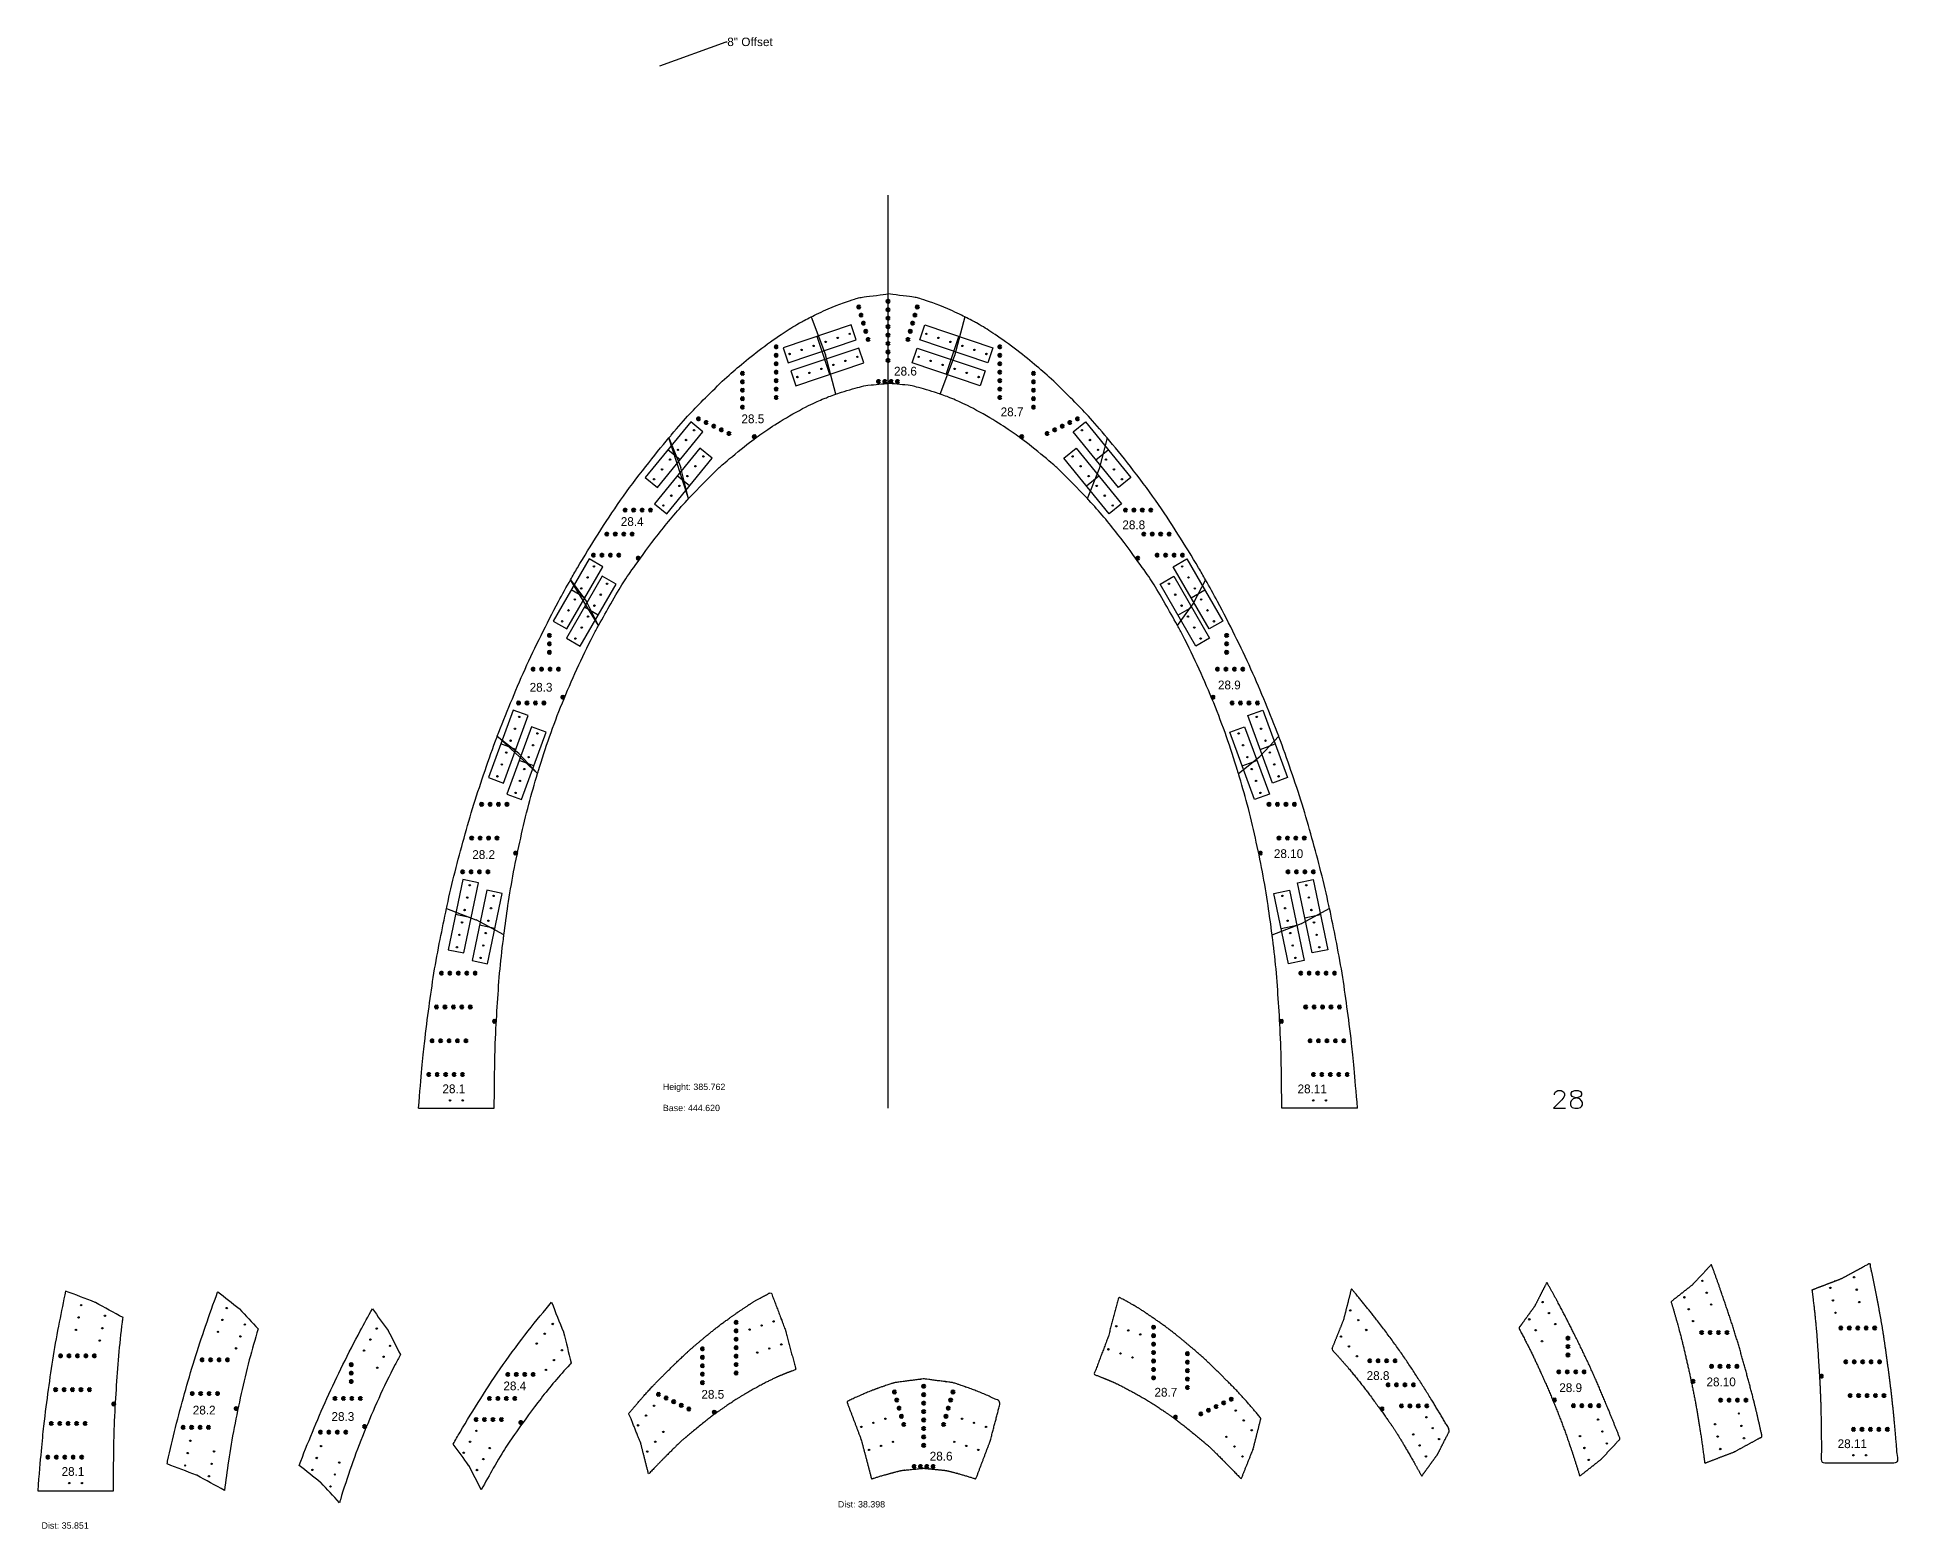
# Model space of a CAD drawing. Header units: inches. Extents: x 73 to 954, y 58 to 764.
import ezdxf
from ezdxf import colors
from ezdxf.entities.mleader import LeaderData, LeaderLine
from ezdxf.math import Vec2, Vec3

# ---------------------------------------------------------------- set-up
doc = ezdxf.new("R2010")
doc.units = ezdxf.units.IN
doc.header["$MEASUREMENT"] = 0
doc.header["$PDMODE"] = 32
doc.header["$PDSIZE"] = 1
doc.layers.add('.Joint Indication', color=4, linetype='Continuous')
for name, color, linetype, lineweight in [('Annotation', 7, 'Continuous', 9), ('Drilling', 3, 'Continuous', 13), ('Engrave', 4, 'Continuous', 50)]:
    doc.layers.add(name, color=color, linetype=linetype, lineweight=lineweight)
doc.styles.get("Standard").update_dxf_attribs({"font": 'Arial.ttf'})
doc.styles.add('Tw Cen MT', font='')
doc.styles.get('Tw Cen MT').set_extended_font_data('Tw Cen MT')

msp = doc.modelspace()

# ---------------------------------------------------------------- texts
at = {"layer": 'Annotation', "color": 7, "char_height": 7, "attachment_point": 7, "line_spacing_factor": 0.481418, "style": 'Tw Cen MT'}
for s, insert in [('{\\H0.59259x;28.6}', (478.87, 603.85)), ('{\\H0.59259x;28.5}', (406.61, 581.28)), ('{\\H0.59259x;28.7}', (529.35, 584.58)), ('{\\H0.59259x;28.4}', (349.47, 532.62)), ('{\\H0.59259x;28.8}', (586.99, 531.07)), ('{\\H0.59259x;28.3}', (306.31, 454.12)), ('{\\H0.59259x;28.9}', (632.24, 455.22)), ('{\\H0.59259x;28.2}', (279.14, 374.88)), ('{\\H0.59259x;28.10}', (658.74, 375.33)), ('{\\H0.59259x;28.1}', (265.02, 263.93)), ('{\\H0.59259x;28.11}', (669.95, 263.9)), ('{\\H0.59259x;28.8}', (702.66, 128.11)), ('{\\H0.59259x;28.4}', (293.89, 123.21)), ('{\\H0.59259x;28.5}', (387.64, 119.22)), ('{\\H0.59259x;28.7}', (602.19, 120.21)), ('{\\H0.59259x;28.9}', (793.88, 122.37)), ('{\\H0.59259x;28.10}', (863.59, 125.11)), ('{\\H0.59259x;28.2}', (146.8, 111.76)), ('{\\H0.59259x;28.3}', (212.48, 108.72)), ('{\\H0.59259x;28.11}', (925.7, 95.82)), ('{\\H0.59259x;28.6}', (495.77, 89.94)), ('{\\H0.59259x;28.1}', (84.67, 82.68))]:
    msp.add_mtext(s, dxfattribs=dict(at, insert=insert))
at = {"layer": 'Annotation', "char_height": 3, "attachment_point": 1}
for s, insert in [('Height: 385.762\\P\\PBase: 444.620', (369.41, 268.51)), ('Dist: 38.398', (452.27, 70.77)), ('Dist: 35.851', (75.18, 60.71))]:
    msp.add_mtext_dynamic_manual_height_columns(s, width=45.2102, gutter_width=1, heights=[0], dxfattribs=dict(at, insert=insert))

# ---------------------------------------------------------------- blocks, each defined once
blk = doc.blocks.new('*U697')
at = {"layer": 'Engrave'}
blk.add_point((0, 0), dxfattribs=at)
blk = doc.blocks.new('*U699')
at = {"layer": 'Engrave', "color": 0, "linetype": 'ByBlock', "lineweight": -2, "transparency": 16777216}
for p in [(0, 0), (4, 0), (8, 0), (12, 0), (16, 0)]:
    blk.add_blockref('*U697', p, dxfattribs=at)
blk = doc.blocks.new('*U700')
at = {"layer": 'Engrave'}
blk.add_point((0, 0), dxfattribs=at)
blk = doc.blocks.new('*U701')
at = {"layer": 'Engrave', "color": 0, "linetype": 'ByBlock', "lineweight": -2, "transparency": 16777216}
for p in [(0, 0), (4, 0), (8, 0), (12, 0), (16, 0)]:
    blk.add_blockref('*U700', p, dxfattribs=at)
blk = doc.blocks.new('*U702')
at = {"layer": 'Engrave'}
blk.add_point((0, 0), dxfattribs=at)
blk = doc.blocks.new('*U703')
at = {"layer": 'Engrave', "color": 0, "linetype": 'ByBlock', "lineweight": -2, "transparency": 16777216}
for p in [(0, 0), (4, 0), (8, 0), (12, 0), (16, 0)]:
    blk.add_blockref('*U702', p, dxfattribs=at)
blk = doc.blocks.new('*U704')
at = {"layer": 'Engrave'}
blk.add_point((0, 0), dxfattribs=at)
blk = doc.blocks.new('*U705')
at = {"layer": 'Engrave', "color": 0, "linetype": 'ByBlock', "lineweight": -2, "transparency": 16777216}
for p in [(0, 0), (4, 0), (8, 0), (12, 0), (16, 0)]:
    blk.add_blockref('*U704', p, dxfattribs=at)
blk = doc.blocks.new('*U706')
at = {"layer": 'Engrave'}
blk.add_point((0, 0), dxfattribs=at)
blk = doc.blocks.new('*U707')
at = {"layer": 'Engrave', "color": 0, "linetype": 'ByBlock', "lineweight": -2, "transparency": 16777216}
for p in [(0, 0), (4, 0), (8, 0), (12, 0)]:
    blk.add_blockref('*U706', p, dxfattribs=at)
blk = doc.blocks.new('*U708')
at = {"layer": 'Engrave'}
blk.add_point((0, 0), dxfattribs=at)
blk = doc.blocks.new('*U709')
at = {"layer": 'Engrave', "color": 0, "linetype": 'ByBlock', "lineweight": -2, "transparency": 16777216}
for p in [(0, 0), (4, 0), (8, 0), (12, 0)]:
    blk.add_blockref('*U708', p, dxfattribs=at)
blk = doc.blocks.new('*U710')
at = {"layer": 'Engrave'}
blk.add_point((0, 0), dxfattribs=at)
blk = doc.blocks.new('*U711')
at = {"layer": 'Engrave', "color": 0, "linetype": 'ByBlock', "lineweight": -2, "transparency": 16777216}
for p in [(0, 0), (4, 0), (8, 0), (12, 0)]:
    blk.add_blockref('*U710', p, dxfattribs=at)
blk = doc.blocks.new('*U712')
at = {"layer": 'Engrave'}
blk.add_point((0, 0), dxfattribs=at)
blk = doc.blocks.new('*U713')
at = {"layer": 'Engrave', "color": 0, "linetype": 'ByBlock', "lineweight": -2, "transparency": 16777216}
for p in [(0, 0), (4, 0), (8, 0), (12, 0)]:
    blk.add_blockref('*U712', p, dxfattribs=at)
blk = doc.blocks.new('*U714')
at = {"layer": 'Engrave'}
blk.add_point((0, 0), dxfattribs=at)
blk = doc.blocks.new('*U715')
at = {"layer": 'Engrave', "color": 0, "linetype": 'ByBlock', "lineweight": -2, "transparency": 16777216}
for p in [(0, 0), (4, 0), (8, 0), (12, 0)]:
    blk.add_blockref('*U714', p, dxfattribs=at)
blk = doc.blocks.new('*U716')
at = {"layer": 'Engrave'}
blk.add_point((0, 0), dxfattribs=at)
blk = doc.blocks.new('*U717')
at = {"layer": 'Engrave', "color": 0, "linetype": 'ByBlock', "lineweight": -2, "transparency": 16777216}
for p in [(0, 0), (4, 0), (8, 0), (12, 0)]:
    blk.add_blockref('*U716', p, dxfattribs=at)
blk = doc.blocks.new('*U718')
at = {"layer": 'Engrave'}
blk.add_point((0, 0), dxfattribs=at)
blk = doc.blocks.new('*U719')
at = {"layer": 'Engrave', "color": 0, "linetype": 'ByBlock', "lineweight": -2, "transparency": 16777216}
for p in [(0, 0), (4, 0), (8, 0), (12, 0)]:
    blk.add_blockref('*U718', p, dxfattribs=at)
blk = doc.blocks.new('*U720')
at = {"layer": 'Engrave'}
blk.add_point((0, 0), dxfattribs=at)
blk = doc.blocks.new('*U721')
at = {"layer": 'Engrave', "color": 0, "linetype": 'ByBlock', "lineweight": -2, "transparency": 16777216}
for p in [(-16, 0), (-12, 0), (-8, 0), (-4, 0), (0, 0)]:
    blk.add_blockref('*U720', p, dxfattribs=at)
blk = doc.blocks.new('*U722')
at = {"layer": 'Engrave'}
blk.add_point((0, 0), dxfattribs=at)
blk = doc.blocks.new('*U723')
at = {"layer": 'Engrave', "color": 0, "linetype": 'ByBlock', "lineweight": -2, "transparency": 16777216}
for p in [(0, 0), (4, 0), (8, 0)]:
    blk.add_blockref('*U722', p, dxfattribs=at)
blk = doc.blocks.new('*U724')
at = {"layer": 'Engrave'}
blk.add_point((0, 0), dxfattribs=at)
blk = doc.blocks.new('*U725')
at = {"layer": 'Engrave', "color": 0, "linetype": 'ByBlock', "lineweight": -2, "transparency": 16777216}
for p in [(0, 0), (4, 0), (8, 0), (12, 0), (16, 0), (20, 0), (24, 0)]:
    blk.add_blockref('*U724', p, dxfattribs=at)
blk = doc.blocks.new('*U726')
at = {"layer": 'Engrave'}
blk.add_point((0, 0), dxfattribs=at)
blk = doc.blocks.new('*U727')
at = {"layer": 'Engrave', "color": 0, "linetype": 'ByBlock', "lineweight": -2, "transparency": 16777216}
for p in [(-16, 0), (-12, 0), (-8, 0), (-4, 0), (0, 0)]:
    blk.add_blockref('*U726', p, dxfattribs=at)
blk = doc.blocks.new('*U728')
at = {"layer": 'Engrave'}
blk.add_point((0, 0), dxfattribs=at)
blk = doc.blocks.new('*U729')
at = {"layer": 'Engrave', "color": 0, "linetype": 'ByBlock', "lineweight": -2, "transparency": 16777216}
for p in [(0, 0), (4, 0), (8, 0), (12, 0)]:
    blk.add_blockref('*U728', p, dxfattribs=at)
blk = doc.blocks.new('*U730')
at = {"layer": 'Engrave'}
blk.add_point((0, 0), dxfattribs=at)
blk = doc.blocks.new('*U731')
at = {"layer": 'Engrave', "color": 0, "linetype": 'ByBlock', "lineweight": -2, "transparency": 16777216}
for p in [(0, 0), (4, 0), (8, 0), (12, 0), (16, 0), (20, 0), (24, 0), (28, 0)]:
    blk.add_blockref('*U730', p, dxfattribs=at)
blk = doc.blocks.new('*U732')
at = {"layer": 'Engrave'}
blk.add_point((0, 0), dxfattribs=at)
blk = doc.blocks.new('*U733')
at = {"layer": 'Engrave', "color": 0, "linetype": 'ByBlock', "lineweight": -2, "transparency": 16777216}
for p in [(0, 0), (4, 0), (8, 0), (12, 0), (16, 0)]:
    blk.add_blockref('*U732', p, dxfattribs=at)
blk = doc.blocks.new('*U734')
at = {"layer": 'Engrave'}
blk.add_point((0, 0), dxfattribs=at)
blk = doc.blocks.new('*U735')
at = {"layer": 'Engrave', "color": 0, "linetype": 'ByBlock', "lineweight": -2, "transparency": 16777216}
for p in [(0, 0), (4, 0), (8, 0), (12, 0), (16, 0)]:
    blk.add_blockref('*U734', p, dxfattribs=at)
blk = doc.blocks.new('*U736')
at = {"layer": 'Engrave'}
blk.add_point((0, 0), dxfattribs=at)
blk = doc.blocks.new('*U737')
at = {"layer": 'Engrave', "color": 0, "linetype": 'ByBlock', "lineweight": -2, "transparency": 16777216}
for p in [(0, 0), (4, 0), (8, 0), (12, 0), (16, 0)]:
    blk.add_blockref('*U736', p, dxfattribs=at)
blk = doc.blocks.new('*U738')
at = {"layer": 'Engrave'}
blk.add_point((0, 0), dxfattribs=at)
blk = doc.blocks.new('*U739')
at = {"layer": 'Engrave', "color": 0, "linetype": 'ByBlock', "lineweight": -2, "transparency": 16777216}
for p in [(0, 0), (4, 0), (8, 0), (12, 0), (16, 0)]:
    blk.add_blockref('*U738', p, dxfattribs=at)
blk = doc.blocks.new('*U740')
at = {"layer": 'Engrave'}
blk.add_point((0, 0), dxfattribs=at)
blk = doc.blocks.new('*U741')
at = {"layer": 'Engrave', "color": 0, "linetype": 'ByBlock', "lineweight": -2, "transparency": 16777216}
for p in [(0, 0), (4, 0), (8, 0), (12, 0), (16, 0)]:
    blk.add_blockref('*U740', p, dxfattribs=at)
blk = doc.blocks.new('*U742')
at = {"layer": 'Engrave'}
blk.add_point((0, 0), dxfattribs=at)
blk = doc.blocks.new('*U743')
at = {"layer": 'Engrave', "color": 0, "linetype": 'ByBlock', "lineweight": -2, "transparency": 16777216}
for p in [(0, 0), (4, 0), (8, 0), (12, 0)]:
    blk.add_blockref('*U742', p, dxfattribs=at)
blk = doc.blocks.new('*U744')
at = {"layer": 'Engrave'}
blk.add_point((0, 0), dxfattribs=at)
blk = doc.blocks.new('*U745')
at = {"layer": 'Engrave', "color": 0, "linetype": 'ByBlock', "lineweight": -2, "transparency": 16777216}
for p in [(0, 0), (4, 0), (8, 0), (12, 0)]:
    blk.add_blockref('*U744', p, dxfattribs=at)
blk = doc.blocks.new('*U746')
at = {"layer": 'Engrave'}
blk.add_point((0, 0), dxfattribs=at)
blk = doc.blocks.new('*U747')
at = {"layer": 'Engrave', "color": 0, "linetype": 'ByBlock', "lineweight": -2, "transparency": 16777216}
for p in [(0, 0), (4, 0), (8, 0), (12, 0)]:
    blk.add_blockref('*U746', p, dxfattribs=at)
blk = doc.blocks.new('*U748')
at = {"layer": 'Engrave'}
blk.add_point((0, 0), dxfattribs=at)
blk = doc.blocks.new('*U749')
at = {"layer": 'Engrave', "color": 0, "linetype": 'ByBlock', "lineweight": -2, "transparency": 16777216}
for p in [(0, 0), (4, 0), (8, 0), (12, 0)]:
    blk.add_blockref('*U748', p, dxfattribs=at)
blk = doc.blocks.new('*U750')
at = {"layer": 'Engrave'}
blk.add_point((0, 0), dxfattribs=at)
blk = doc.blocks.new('*U751')
at = {"layer": 'Engrave', "color": 0, "linetype": 'ByBlock', "lineweight": -2, "transparency": 16777216}
for p in [(0, 0), (4, 0), (8, 0), (12, 0)]:
    blk.add_blockref('*U750', p, dxfattribs=at)
blk = doc.blocks.new('*U752')
at = {"layer": 'Engrave'}
blk.add_point((0, 0), dxfattribs=at)
blk = doc.blocks.new('*U753')
at = {"layer": 'Engrave', "color": 0, "linetype": 'ByBlock', "lineweight": -2, "transparency": 16777216}
for p in [(0, 0), (4, 0), (8, 0), (12, 0)]:
    blk.add_blockref('*U752', p, dxfattribs=at)
blk = doc.blocks.new('*U754')
at = {"layer": 'Engrave'}
blk.add_point((0, 0), dxfattribs=at)
blk = doc.blocks.new('*U755')
at = {"layer": 'Engrave', "color": 0, "linetype": 'ByBlock', "lineweight": -2, "transparency": 16777216}
for p in [(0, 0), (4, 0), (8, 0), (12, 0)]:
    blk.add_blockref('*U754', p, dxfattribs=at)
blk = doc.blocks.new('*U756')
at = {"layer": 'Engrave'}
blk.add_point((0, 0), dxfattribs=at)
blk = doc.blocks.new('*U757')
at = {"layer": 'Engrave', "color": 0, "linetype": 'ByBlock', "lineweight": -2, "transparency": 16777216}
for p in [(-16, 0), (-12, 0), (-8, 0), (-4, 0), (0, 0)]:
    blk.add_blockref('*U756', p, dxfattribs=at)
blk = doc.blocks.new('*U758')
at = {"layer": 'Engrave'}
blk.add_point((0, 0), dxfattribs=at)
blk = doc.blocks.new('*U759')
at = {"layer": 'Engrave', "color": 0, "linetype": 'ByBlock', "lineweight": -2, "transparency": 16777216}
for p in [(0, 0), (4, 0), (8, 0)]:
    blk.add_blockref('*U758', p, dxfattribs=at)
blk = doc.blocks.new('*U760')
at = {"layer": 'Engrave'}
blk.add_point((0, 0), dxfattribs=at)
blk = doc.blocks.new('*U761')
at = {"layer": 'Engrave', "color": 0, "linetype": 'ByBlock', "lineweight": -2, "transparency": 16777216}
for p in [(0, 0), (4, 0), (8, 0), (12, 0), (16, 0), (20, 0), (24, 0)]:
    blk.add_blockref('*U760', p, dxfattribs=at)
blk = doc.blocks.new('*U762')
at = {"layer": 'Engrave'}
blk.add_point((0, 0), dxfattribs=at)
blk = doc.blocks.new('*U763')
at = {"layer": 'Engrave', "color": 0, "linetype": 'ByBlock', "lineweight": -2, "transparency": 16777216}
for p in [(-16, 0), (-12, 0), (-8, 0), (-4, 0), (0, 0)]:
    blk.add_blockref('*U762', p, dxfattribs=at)
blk = doc.blocks.new('*U764')
at = {"layer": 'Engrave'}
blk.add_point((0, 0), dxfattribs=at)
blk = doc.blocks.new('*U765')
at = {"layer": 'Engrave', "color": 0, "linetype": 'ByBlock', "lineweight": -2, "transparency": 16777216}
for p in [(0, 0), (4, 0), (8, 0), (12, 0)]:
    blk.add_blockref('*U764', p, dxfattribs=at)
blk = doc.blocks.new('*U766')
at = {"layer": 'Engrave'}
blk.add_point((0, 0), dxfattribs=at)
blk = doc.blocks.new('*U767')
at = {"layer": 'Engrave', "color": 0, "linetype": 'ByBlock', "lineweight": -2, "transparency": 16777216}
for p in [(0, 0), (4, 0), (8, 0), (12, 0), (16, 0)]:
    blk.add_blockref('*U766', p, dxfattribs=at)
blk = doc.blocks.new('*U768')
at = {"layer": 'Engrave'}
blk.add_point((0, 0), dxfattribs=at)
blk = doc.blocks.new('*U769')
at = {"layer": 'Engrave', "color": 0, "linetype": 'ByBlock', "lineweight": -2, "transparency": 16777216}
for p in [(0, 0), (4, 0), (8, 0), (12, 0), (16, 0)]:
    blk.add_blockref('*U768', p, dxfattribs=at)
blk = doc.blocks.new('*U770')
at = {"layer": 'Engrave'}
blk.add_point((0, 0), dxfattribs=at)
blk = doc.blocks.new('*U771')
at = {"layer": 'Engrave', "color": 0, "linetype": 'ByBlock', "lineweight": -2, "transparency": 16777216}
for p in [(0, 0), (4, 0), (8, 0), (12, 0), (16, 0)]:
    blk.add_blockref('*U770', p, dxfattribs=at)
blk = doc.blocks.new('*U772')
at = {"layer": 'Engrave'}
blk.add_point((0, 0), dxfattribs=at)
blk = doc.blocks.new('*U773')
at = {"layer": 'Engrave', "color": 0, "linetype": 'ByBlock', "lineweight": -2, "transparency": 16777216}
for p in [(0, 0), (4, 0), (8, 0), (12, 0), (16, 0)]:
    blk.add_blockref('*U772', p, dxfattribs=at)
blk = doc.blocks.new('*U774')
at = {"layer": 'Engrave'}
blk.add_point((0, 0), dxfattribs=at)
blk = doc.blocks.new('*U775')
at = {"layer": 'Engrave', "color": 0, "linetype": 'ByBlock', "lineweight": -2, "transparency": 16777216}
for p in [(0, 0), (4, 0), (8, 0), (12, 0), (16, 0)]:
    blk.add_blockref('*U774', p, dxfattribs=at)
blk = doc.blocks.new('*U776')
at = {"layer": 'Engrave'}
blk.add_point((0, 0), dxfattribs=at)
blk = doc.blocks.new('*U777')
at = {"layer": 'Engrave', "color": 0, "linetype": 'ByBlock', "lineweight": -2, "transparency": 16777216}
for p in [(0, 0), (4, 0), (8, 0), (12, 0)]:
    blk.add_blockref('*U776', p, dxfattribs=at)
blk = doc.blocks.new('*U778')
at = {"layer": 'Engrave'}
blk.add_point((0, 0), dxfattribs=at)
blk = doc.blocks.new('*U779')
at = {"layer": 'Engrave', "color": 0, "linetype": 'ByBlock', "lineweight": -2, "transparency": 16777216}
for p in [(0, 0), (4, 0), (8, 0), (12, 0)]:
    blk.add_blockref('*U778', p, dxfattribs=at)
blk = doc.blocks.new('*U780')
at = {"layer": 'Engrave'}
blk.add_point((0, 0), dxfattribs=at)
blk = doc.blocks.new('*U781')
at = {"layer": 'Engrave', "color": 0, "linetype": 'ByBlock', "lineweight": -2, "transparency": 16777216}
for p in [(0, 0), (4, 0), (8, 0), (12, 0)]:
    blk.add_blockref('*U780', p, dxfattribs=at)
blk = doc.blocks.new('*U782')
at = {"layer": 'Engrave'}
blk.add_point((0, 0), dxfattribs=at)
blk = doc.blocks.new('*U783')
at = {"layer": 'Engrave', "color": 0, "linetype": 'ByBlock', "lineweight": -2, "transparency": 16777216}
for p in [(0, 0), (4, 0), (8, 0), (12, 0)]:
    blk.add_blockref('*U782', p, dxfattribs=at)
blk = doc.blocks.new('*U784')
at = {"layer": 'Engrave'}
blk.add_point((0, 0), dxfattribs=at)
blk = doc.blocks.new('*U785')
at = {"layer": 'Engrave', "color": 0, "linetype": 'ByBlock', "lineweight": -2, "transparency": 16777216}
for p in [(0, 0), (4, 0), (8, 0), (12, 0)]:
    blk.add_blockref('*U784', p, dxfattribs=at)
blk = doc.blocks.new('*U786')
at = {"layer": 'Engrave'}
blk.add_point((0, 0), dxfattribs=at)
blk = doc.blocks.new('*U787')
at = {"layer": 'Engrave', "color": 0, "linetype": 'ByBlock', "lineweight": -2, "transparency": 16777216}
for p in [(0, 0), (4, 0), (8, 0)]:
    blk.add_blockref('*U786', p, dxfattribs=at)
blk = doc.blocks.new('*U788')
at = {"layer": 'Engrave'}
blk.add_point((0, 0), dxfattribs=at)
blk = doc.blocks.new('*U789')
at = {"layer": 'Engrave', "color": 0, "linetype": 'ByBlock', "lineweight": -2, "transparency": 16777216}
for p in [(0, 0), (4, 0), (8, 0), (12, 0)]:
    blk.add_blockref('*U788', p, dxfattribs=at)
blk = doc.blocks.new('*U790')
at = {"layer": 'Engrave'}
blk.add_point((0, 0), dxfattribs=at)
blk = doc.blocks.new('*U791')
at = {"layer": 'Engrave', "color": 0, "linetype": 'ByBlock', "lineweight": -2, "transparency": 16777216}
for p in [(0, 0), (4, 0), (8, 0), (12, 0)]:
    blk.add_blockref('*U790', p, dxfattribs=at)
blk = doc.blocks.new('*U792')
at = {"layer": 'Engrave'}
blk.add_point((0, 0), dxfattribs=at)
blk = doc.blocks.new('*U793')
at = {"layer": 'Engrave', "color": 0, "linetype": 'ByBlock', "lineweight": -2, "transparency": 16777216}
for p in [(0, 0), (4, 0), (8, 0), (12, 0)]:
    blk.add_blockref('*U792', p, dxfattribs=at)
blk = doc.blocks.new('*U794')
at = {"layer": 'Engrave'}
blk.add_point((0, 0), dxfattribs=at)
blk = doc.blocks.new('*U795')
at = {"layer": 'Engrave', "color": 0, "linetype": 'ByBlock', "lineweight": -2, "transparency": 16777216}
for p in [(-16, 0), (-12, 0), (-8, 0), (-4, 0), (0, 0)]:
    blk.add_blockref('*U794', p, dxfattribs=at)
blk = doc.blocks.new('*U796')
at = {"layer": 'Engrave'}
blk.add_point((0, 0), dxfattribs=at)
blk = doc.blocks.new('*U797')
at = {"layer": 'Engrave', "color": 0, "linetype": 'ByBlock', "lineweight": -2, "transparency": 16777216}
for p in [(0, 0), (4, 0), (8, 0), (12, 0), (16, 0), (20, 0), (24, 0)]:
    blk.add_blockref('*U796', p, dxfattribs=at)
blk = doc.blocks.new('*U798')
at = {"layer": 'Engrave'}
blk.add_point((0, 0), dxfattribs=at)
blk = doc.blocks.new('*U799')
at = {"layer": 'Engrave', "color": 0, "linetype": 'ByBlock', "lineweight": -2, "transparency": 16777216}
for p in [(0, 0), (4, 0), (8, 0), (12, 0), (16, 0)]:
    blk.add_blockref('*U798', p, dxfattribs=at)
blk = doc.blocks.new('*U800')
at = {"layer": 'Engrave'}
blk.add_point((0, 0), dxfattribs=at)
blk = doc.blocks.new('*U801')
at = {"layer": 'Engrave', "color": 0, "linetype": 'ByBlock', "lineweight": -2, "transparency": 16777216}
for p in [(-16, 0), (-12, 0), (-8, 0), (-4, 0), (0, 0)]:
    blk.add_blockref('*U800', p, dxfattribs=at)
blk = doc.blocks.new('*U802')
at = {"layer": 'Engrave'}
blk.add_point((0, 0), dxfattribs=at)
blk = doc.blocks.new('*U803')
at = {"layer": 'Engrave', "color": 0, "linetype": 'ByBlock', "lineweight": -2, "transparency": 16777216}
for p in [(0, 0), (4, 0), (8, 0), (12, 0), (16, 0), (20, 0), (24, 0), (28, 0)]:
    blk.add_blockref('*U802', p, dxfattribs=at)
blk = doc.blocks.new('*U804')
at = {"layer": 'Engrave'}
blk.add_point((0, 0), dxfattribs=at)
blk = doc.blocks.new('*U805')
at = {"layer": 'Engrave', "color": 0, "linetype": 'ByBlock', "lineweight": -2, "transparency": 16777216}
for p in [(-16, 0), (-12, 0), (-8, 0), (-4, 0), (0, 0)]:
    blk.add_blockref('*U804', p, dxfattribs=at)
blk = doc.blocks.new('*U806')
at = {"layer": 'Engrave'}
blk.add_point((0, 0), dxfattribs=at)
blk = doc.blocks.new('*U807')
at = {"layer": 'Engrave', "color": 0, "linetype": 'ByBlock', "lineweight": -2, "transparency": 16777216}
for p in [(-16, 0), (-12, 0), (-8, 0), (-4, 0), (0, 0)]:
    blk.add_blockref('*U806', p, dxfattribs=at)
blk = doc.blocks.new('*U808')
at = {"layer": 'Engrave'}
blk.add_point((0, 0), dxfattribs=at)
blk = doc.blocks.new('*U809')
at = {"layer": 'Engrave', "color": 0, "linetype": 'ByBlock', "lineweight": -2, "transparency": 16777216}
for p in [(0, 0), (4, 0), (8, 0), (12, 0), (16, 0), (20, 0), (24, 0)]:
    blk.add_blockref('*U808', p, dxfattribs=at)
blk = doc.blocks.new('*U810')
at = {"layer": 'Engrave'}
blk.add_point((0, 0), dxfattribs=at)
blk = doc.blocks.new('*U811')
at = {"layer": 'Engrave', "color": 0, "linetype": 'ByBlock', "lineweight": -2, "transparency": 16777216}
for p in [(0, 0), (4, 0), (8, 0), (12, 0), (16, 0)]:
    blk.add_blockref('*U810', p, dxfattribs=at)
blk = doc.blocks.new('*U812')
at = {"layer": 'Engrave'}
blk.add_point((0, 0), dxfattribs=at)
blk = doc.blocks.new('*U813')
at = {"layer": 'Engrave', "color": 0, "linetype": 'ByBlock', "lineweight": -2, "transparency": 16777216}
for p in [(0, 0), (4, 0), (8, 0), (12, 0)]:
    blk.add_blockref('*U812', p, dxfattribs=at)
blk = doc.blocks.new('*U814')
at = {"layer": 'Engrave'}
blk.add_point((0, 0), dxfattribs=at)
blk = doc.blocks.new('*U815')
at = {"layer": 'Engrave', "color": 0, "linetype": 'ByBlock', "lineweight": -2, "transparency": 16777216}
for p in [(0, 0), (4, 0), (8, 0), (12, 0)]:
    blk.add_blockref('*U814', p, dxfattribs=at)
blk = doc.blocks.new('*U816')
at = {"layer": 'Engrave'}
blk.add_point((0, 0), dxfattribs=at)
blk = doc.blocks.new('*U817')
at = {"layer": 'Engrave', "color": 0, "linetype": 'ByBlock', "lineweight": -2, "transparency": 16777216}
for p in [(0, 0), (4, 0), (8, 0), (12, 0)]:
    blk.add_blockref('*U816', p, dxfattribs=at)
blk = doc.blocks.new('*U818')
at = {"layer": 'Engrave'}
blk.add_point((0, 0), dxfattribs=at)
blk = doc.blocks.new('*U819')
at = {"layer": 'Engrave', "color": 0, "linetype": 'ByBlock', "lineweight": -2, "transparency": 16777216}
for p in [(0, 0), (4, 0), (8, 0), (12, 0)]:
    blk.add_blockref('*U818', p, dxfattribs=at)
blk = doc.blocks.new('*U820')
at = {"layer": 'Engrave'}
blk.add_point((0, 0), dxfattribs=at)
blk = doc.blocks.new('*U821')
at = {"layer": 'Engrave', "color": 0, "linetype": 'ByBlock', "lineweight": -2, "transparency": 16777216}
for p in [(0, 0), (4, 0), (8, 0), (12, 0)]:
    blk.add_blockref('*U820', p, dxfattribs=at)
blk = doc.blocks.new('*U822')
at = {"layer": 'Engrave'}
blk.add_point((0, 0), dxfattribs=at)
blk = doc.blocks.new('*U823')
at = {"layer": 'Engrave', "color": 0, "linetype": 'ByBlock', "lineweight": -2, "transparency": 16777216}
for p in [(0, 0), (4, 0), (8, 0)]:
    blk.add_blockref('*U822', p, dxfattribs=at)
blk = doc.blocks.new('*U824')
at = {"layer": 'Engrave'}
blk.add_point((0, 0), dxfattribs=at)
blk = doc.blocks.new('*U825')
at = {"layer": 'Engrave', "color": 0, "linetype": 'ByBlock', "lineweight": -2, "transparency": 16777216}
for p in [(0, 0), (4, 0), (8, 0), (12, 0)]:
    blk.add_blockref('*U824', p, dxfattribs=at)
blk = doc.blocks.new('*U826')
at = {"layer": 'Engrave'}
blk.add_point((0, 0), dxfattribs=at)
blk = doc.blocks.new('*U827')
at = {"layer": 'Engrave', "color": 0, "linetype": 'ByBlock', "lineweight": -2, "transparency": 16777216}
for p in [(0, 0), (4, 0), (8, 0), (12, 0)]:
    blk.add_blockref('*U826', p, dxfattribs=at)
blk = doc.blocks.new('*U828')
at = {"layer": 'Engrave'}
blk.add_point((0, 0), dxfattribs=at)
blk = doc.blocks.new('*U829')
at = {"layer": 'Engrave', "color": 0, "linetype": 'ByBlock', "lineweight": -2, "transparency": 16777216}
for p in [(0, 0), (4, 0), (8, 0), (12, 0)]:
    blk.add_blockref('*U828', p, dxfattribs=at)
blk = doc.blocks.new('*U830')
at = {"layer": 'Engrave'}
blk.add_point((0, 0), dxfattribs=at)
blk = doc.blocks.new('*U831')
at = {"layer": 'Engrave', "color": 0, "linetype": 'ByBlock', "lineweight": -2, "transparency": 16777216}
for p in [(0, 0), (4, 0), (8, 0), (12, 0), (16, 0)]:
    blk.add_blockref('*U830', p, dxfattribs=at)
blk = doc.blocks.new('*U832')
at = {"layer": 'Engrave'}
blk.add_point((0, 0), dxfattribs=at)
blk = doc.blocks.new('*U833')
at = {"layer": 'Engrave', "color": 0, "linetype": 'ByBlock', "lineweight": -2, "transparency": 16777216}
for p in [(0, 0), (4, 0), (8, 0), (12, 0), (16, 0)]:
    blk.add_blockref('*U832', p, dxfattribs=at)
blk = doc.blocks.new('*U834')
at = {"layer": 'Engrave'}
blk.add_point((0, 0), dxfattribs=at)
blk = doc.blocks.new('*U835')
at = {"layer": 'Engrave', "color": 0, "linetype": 'ByBlock', "lineweight": -2, "transparency": 16777216}
for p in [(0, 0), (4, 0), (8, 0), (12, 0), (16, 0)]:
    blk.add_blockref('*U834', p, dxfattribs=at)
blk = doc.blocks.new('*U836')
at = {"layer": 'Engrave'}
blk.add_point((0, 0), dxfattribs=at)
blk = doc.blocks.new('*U837')
at = {"layer": 'Engrave', "color": 0, "linetype": 'ByBlock', "lineweight": -2, "transparency": 16777216}
for p in [(0, 0), (4, 0), (8, 0), (12, 0), (16, 0)]:
    blk.add_blockref('*U836', p, dxfattribs=at)

# ---------------------------------------------------------------- linework, layer by layer
at = {"layer": '.Joint Indication'}
for p, q in [((444.84, 615.34), (442.45, 622.45)), ((507.19, 615.34), (509.58, 622.45)), ((446.11, 611.55), (444.84, 615.34)), ((448.5, 604.44), (446.11, 611.55)), ((503.53, 604.44), (505.92, 611.55)), ((505.92, 611.55), (507.19, 615.34)), ((377.63, 564.04), (371.82, 568.78)), ((574.4, 564.04), (580.21, 568.78)), ((382.01, 551.61), (376.2, 556.35)), ((570.02, 551.61), (575.83, 556.35)), ((332.47, 498.62), (325.97, 502.37)), ((619.56, 498.62), (626.06, 502.37)), ((338.72, 490.45), (332.22, 494.2)), ((613.31, 490.45), (619.81, 494.2)), ((299.76, 426.86), (292.72, 429.44)), ((652.27, 426.86), (659.31, 429.44)), ((308.33, 419.05), (301.29, 421.63)), ((643.7, 419.05), (650.74, 421.63)), ((278.58, 347.06), (271.24, 348.59)), ((673.45, 347.06), (680.79, 348.59)), ((289.84, 341.98), (282.5, 343.51)), ((662.19, 341.98), (669.53, 343.51))]:
    msp.add_line(p, q, dxfattribs=at)
for points in [[(460.95, 620.76), (458.57, 627.87), (426.34, 617.04), (428.72, 609.93)], [(491.08, 620.76), (493.47, 627.87), (525.7, 617.04), (523.31, 609.93)], [(464.62, 609.86), (462.23, 616.96), (430, 606.14), (432.39, 599.03)], [(487.42, 609.86), (489.8, 616.96), (522.03, 606.14), (519.64, 599.03)], [(388.38, 577.21), (382.57, 581.95), (361.07, 555.61), (366.88, 550.87)], [(563.65, 577.21), (569.46, 581.95), (590.96, 555.61), (585.15, 550.87)], [(392.76, 564.78), (386.95, 569.52), (365.45, 543.18), (371.26, 538.44)], [(559.27, 564.78), (565.08, 569.52), (586.58, 543.18), (580.77, 538.44)], [(340.97, 513.34), (334.47, 517.09), (317.47, 487.65), (323.97, 483.9)], [(611.06, 513.34), (617.56, 517.09), (634.56, 487.65), (628.06, 483.9)], [(347.22, 505.17), (340.72, 508.92), (323.72, 479.48), (330.22, 475.73)], [(604.81, 505.17), (611.31, 508.92), (628.31, 479.48), (621.81, 475.73)], [(305.61, 442.82), (298.56, 445.4), (286.87, 413.48), (293.91, 410.9)], [(646.42, 442.82), (653.47, 445.4), (665.16, 413.48), (658.12, 410.9)], [(314.18, 435.01), (307.14, 437.59), (295.44, 405.66), (302.49, 403.09)], [(637.85, 435.01), (644.9, 437.59), (656.59, 405.66), (649.55, 403.09)], [(282.05, 363.7), (274.71, 365.23), (267.77, 331.95), (275.11, 330.42)], [(669.98, 363.7), (677.32, 365.23), (684.26, 331.95), (676.92, 330.42)], [(293.31, 358.62), (285.97, 360.15), (279.02, 326.87), (286.37, 325.34)], [(658.72, 358.62), (666.06, 360.15), (673.01, 326.87), (665.67, 325.34)]]:
    msp.add_lwpolyline(points, close=True, dxfattribs=at)
for p, q in [((476.02, 256.83), (476.02, 689.37)), ((439.62, 631.73), (446.42, 613.8)), ((512.41, 631.73), (507.52, 613.19)), ((451.33, 595.16), (446.45, 613.7)), ((500.7, 595.16), (507.49, 613.09)), ((372.26, 574.38), (377.86, 560.37)), ((381.6, 545.63), (372.26, 574.38)), ((579.77, 574.38), (576.07, 559.76)), ((377.9, 560.25), (377.86, 560.37)), ((381.6, 545.63), (377.9, 560.25)), ((570.43, 545.63), (576.03, 559.63)), ((325.69, 507.22), (333.14, 496.97)), ((338.97, 485.55), (325.69, 507.22)), ((626.34, 507.22), (620.59, 495.93)), ((333.22, 496.84), (333.14, 496.97)), ((338.97, 485.55), (333.22, 496.84)), ((613.06, 485.55), (620.51, 495.8)), ((290.99, 433.1), (301.16, 425.06)), ((310.09, 415.44), (290.99, 433.1)), ((661.04, 433.1), (652.22, 423.59)), ((301.27, 424.95), (301.16, 425.06)), ((310.09, 415.44), (301.27, 424.95)), ((641.94, 415.44), (652.11, 423.49)), ((266.95, 351.5), (280.9, 346.17)), ((280.9, 346.17), (281.02, 346.12)), ((294.13, 338.97), (281.02, 346.12)), ((657.9, 338.97), (671.85, 344.3)), ((685.08, 351.5), (671.97, 344.36)), ((253.71, 256.83), (289.56, 256.83)), ((698.33, 256.83), (662.47, 256.83))]:
    msp.add_line(p, q)
for centre, start, end in [((445.48, 613.45), 14.73985, 20.75527), ((506.56, 613.45), 339.2668, 345.23817), ((575.1, 560), 338.2066, 345.7934), ((619.7, 496.39), 323.98625, 333.01375), ((651.49, 424.27), 308.34057, 317.15943), ((671.49, 345.24), 290.91893, 298.58107)]:
    msp.add_arc(centre, 1, start, end)
at = {"transparency": 33554687}
for points, knots in [([(439.62, 631.73), (441.52, 632.7), (449.78, 636.68), (462.53, 640.93), (462.53, 640.83), (476.02, 642.59), (476.02, 642.59)], [26.393494, 26.393494, 26.393494, 26.393494, 27, 28, 29, 30, 30, 30, 30]), ([(512.41, 631.73), (510.51, 632.7), (502.25, 636.68), (489.5, 640.93), (489.5, 640.83), (476.02, 642.59), (476.02, 642.59)], [26.393494, 26.393494, 26.393494, 26.393494, 27, 28, 29, 30, 30, 30, 30]), ([(372.26, 574.38), (372.64, 574.83), (376.62, 579.59), (382.2, 586.05), (389.03, 592.83), (399.16, 602.9), (406.26, 608.83), (415.93, 616.91), (427.58, 624.83), (431.3, 627.35), (437.01, 630.4), (439.62, 631.73)], [18.897873, 18.897873, 18.897873, 18.897873, 19, 20, 21, 22, 23, 24, 25, 26, 26.393494, 26.393494, 26.393494, 26.393494]), ([(579.77, 574.38), (579.39, 574.83), (575.41, 579.59), (569.83, 586.05), (563, 592.83), (552.87, 602.9), (545.77, 608.83), (536.1, 616.91), (524.45, 624.83), (520.73, 627.35), (515.02, 630.4), (512.41, 631.73)], [18.897873, 18.897873, 18.897873, 18.897873, 19, 20, 21, 22, 23, 24, 25, 26, 26.393494, 26.393494, 26.393494, 26.393494]), ([(325.69, 507.22), (326.76, 509.09), (330.93, 516.29), (338.63, 528.83), (349.09, 544.83), (360.66, 560.28), (368.95, 570.41), (372.26, 574.38)], [14.6495, 14.6495, 14.6495, 14.6495, 15, 16, 17, 18, 18.897873, 18.897873, 18.897873, 18.897873]), ([(626.34, 507.22), (625.27, 509.09), (621.1, 516.29), (613.4, 528.83), (602.94, 544.83), (591.38, 560.28), (583.08, 570.41), (579.77, 574.38)], [14.6495, 14.6495, 14.6495, 14.6495, 15, 16, 17, 18, 18.897873, 18.897873, 18.897873, 18.897873]), ([(290.99, 433.1), (292.97, 438.34), (297.3, 448.92), (303.96, 464.83), (311.7, 480.83), (318.85, 494.96), (323.72, 503.76), (325.69, 507.22)], [10.017001, 10.017001, 10.017001, 10.017001, 11, 12, 13, 14, 14.6495, 14.6495, 14.6495, 14.6495]), ([(661.04, 433.1), (659.06, 438.34), (654.73, 448.92), (648.07, 464.83), (640.33, 480.83), (633.18, 494.96), (628.31, 503.76), (626.34, 507.22)], [10.017001, 10.017001, 10.017001, 10.017001, 11, 12, 13, 14, 14.6495, 14.6495, 14.6495, 14.6495]), ([(266.95, 351.5), (267.04, 351.95), (268.29, 357.72), (270.89, 368.83), (275.21, 384.83), (279.76, 400.83), (285.18, 416.83), (288.9, 427.59), (290.95, 433.01), (290.99, 433.1)], [4.917266, 4.917266, 4.917266, 4.917266, 5, 6, 7, 8, 9, 10, 10.017001, 10.017001, 10.017001, 10.017001]), ([(685.08, 351.5), (684.99, 351.95), (683.74, 357.72), (681.14, 368.83), (676.82, 384.83), (672.27, 400.83), (666.85, 416.83), (663.13, 427.59), (661.08, 433.01), (661.04, 433.1)], [4.917266, 4.917266, 4.917266, 4.917266, 5, 6, 7, 8, 9, 10, 10.017001, 10.017001, 10.017001, 10.017001]), ([(253.71, 256.83), (254.98, 272.83), (256.51, 288.83), (258.68, 304.83), (260.86, 320.83), (263.82, 336.39), (265.89, 346.61), (266.95, 351.5)], [0, 0, 0, 0, 1, 2, 3, 4, 4.917266, 4.917266, 4.917266, 4.917266]), ([(698.33, 256.83), (697.06, 272.83), (695.52, 288.83), (693.35, 304.83), (691.17, 320.83), (688.21, 336.39), (686.14, 346.61), (685.08, 351.5)], [0, 0, 0, 0, 1, 2, 3, 4, 4.917266, 4.917266, 4.917266, 4.917266]), ([(113.77, 157.72), (113.68, 157), (112.92, 150.95), (111.62, 139.57), (110.61, 123.57), (109.6, 107.58), (109.3, 91.59), (109.2, 75.57), (97.25, 75.57), (85.3, 75.57), (73.35, 75.57), (74.62, 91.57), (76.15, 107.57), (78.33, 123.57), (80.5, 139.57), (83.47, 155.13), (85.53, 165.36), (86.59, 170.25), (91.24, 168.47), (95.89, 166.69), (100.54, 164.92), (100.58, 164.9), (100.62, 164.88), (100.66, 164.86), (105.03, 162.48), (109.4, 160.1), (113.77, 157.72)], [0, 0, 0, 0, 0.134022, 1.134022, 2.134022, 3.134022, 4.132961, 4.132961, 4.132961, 5.132961, 5.132961, 5.132961, 6.132961, 7.132961, 8.132961, 9.132961, 10.050227, 10.050227, 10.050227, 11.050227, 11.050227, 11.050227, 12.050227, 12.050227, 12.050227, 13.050227, 13.050227, 13.050227, 13.050227])]:
    msp.add_open_spline(points, degree=3, knots=knots, dxfattribs=at)
for points, knots in [([(451.33, 595.16), (451.51, 595.23), (455.76, 596.7), (465.42, 599.22), (465.42, 599.22), (476.02, 600.23), (475.71, 600.24), (475.81, 600.24), (475.91, 600.24), (476.02, 600.24)], [25.620005, 25.620005, 25.620005, 25.620005, 25.998939, 26.998939, 27.998939, 28.998939, 28.998939, 28.998939, 29.998939, 29.998939, 29.998939, 29.998939]), ([(500.7, 595.16), (500.52, 595.23), (496.28, 596.7), (486.61, 599.22), (486.61, 599.22), (476.02, 600.23), (476.32, 600.24), (476.22, 600.24), (476.12, 600.24), (476.02, 600.24)], [25.620005, 25.620005, 25.620005, 25.620005, 25.998939, 26.998939, 27.998939, 28.998939, 28.998939, 28.998939, 29.998939, 29.998939, 29.998939, 29.998939]), ([(381.6, 545.63), (386.33, 550.69), (396.58, 560.83), (396.58, 560.83), (410.5, 572.48), (416.84, 576.83), (425.44, 582.74), (439.79, 590.58), (444.63, 592.54), (448.66, 594.18), (451.33, 595.16)], [18.048793, 18.048793, 18.048793, 18.048793, 18.998939, 19.998939, 20.998939, 21.998939, 22.998939, 23.998939, 24.998939, 25.620005, 25.620005, 25.620005, 25.620005]), ([(570.43, 545.63), (565.7, 550.69), (555.45, 560.83), (555.45, 560.83), (541.53, 572.48), (535.19, 576.83), (526.59, 582.74), (512.24, 590.58), (507.4, 592.54), (503.37, 594.18), (500.7, 595.16)], [18.048793, 18.048793, 18.048793, 18.048793, 18.998939, 19.998939, 20.998939, 21.998939, 22.998939, 23.998939, 24.998939, 25.620005, 25.620005, 25.620005, 25.620005]), ([(338.97, 485.55), (340.98, 489.23), (345.85, 497.75), (350.77, 506.19), (355.43, 512.83), (366.96, 528.83), (376.15, 539.76), (381.36, 545.36), (381.6, 545.63)], [13.295966, 13.295966, 13.295966, 13.295966, 13.998939, 14.998939, 15.998939, 16.998939, 17.998939, 18.048793, 18.048793, 18.048793, 18.048793]), ([(613.06, 485.55), (611.05, 489.23), (606.18, 497.75), (601.26, 506.19), (596.6, 512.83), (585.07, 528.83), (575.88, 539.76), (570.67, 545.36), (570.43, 545.63)], [13.295966, 13.295966, 13.295966, 13.295966, 13.998939, 14.998939, 15.998939, 16.998939, 17.998939, 18.048793, 18.048793, 18.048793, 18.048793]), ([(310.09, 415.44), (310.23, 415.9), (312, 421.7), (315.55, 432.83), (321.68, 448.83), (328.54, 464.83), (334.4, 477.08), (338.12, 484), (338.97, 485.55)], [8.912316, 8.912316, 8.912316, 8.912316, 8.998939, 9.998939, 10.998939, 11.998939, 12.998939, 13.295966, 13.295966, 13.295966, 13.295966]), ([(641.94, 415.44), (641.8, 415.9), (640.03, 421.7), (636.48, 432.83), (630.35, 448.83), (623.49, 464.83), (617.63, 477.08), (613.91, 484), (613.06, 485.55)], [8.912316, 8.912316, 8.912316, 8.912316, 8.998939, 9.998939, 10.998939, 11.998939, 12.998939, 13.295966, 13.295966, 13.295966, 13.295966]), ([(294.13, 338.97), (294.72, 343.59), (296.09, 353.54), (298.61, 368.83), (302.02, 384.83), (305.62, 400.37), (308.61, 410.57), (310.09, 415.44)], [4.132961, 4.132961, 4.132961, 4.132961, 4.998939, 5.998939, 6.998939, 7.998939, 8.912316, 8.912316, 8.912316, 8.912316]), ([(657.9, 338.97), (657.31, 343.59), (655.94, 353.54), (653.42, 368.83), (650.01, 384.83), (646.41, 400.37), (643.42, 410.57), (641.94, 415.44)], [4.132961, 4.132961, 4.132961, 4.132961, 4.998939, 5.998939, 6.998939, 7.998939, 8.912316, 8.912316, 8.912316, 8.912316]), ([(289.56, 256.83), (289.66, 272.84), (289.96, 288.83), (290.97, 304.83), (291.98, 320.83), (293.27, 332.21), (294.04, 338.26), (294.13, 338.97)], [0, 0, 0, 0, 0.998939, 1.998939, 2.998939, 3.998939, 4.132961, 4.132961, 4.132961, 4.132961]), ([(662.47, 256.83), (662.37, 272.84), (662.08, 288.83), (661.07, 304.83), (660.06, 320.83), (658.76, 332.21), (657.99, 338.26), (657.9, 338.97)], [0, 0, 0, 0, 0.998939, 1.998939, 2.998939, 3.998939, 4.132961, 4.132961, 4.132961, 4.132961]), ([(148.68, 83), (153.05, 80.62), (157.43, 78.24), (161.8, 75.85), (162.39, 80.47), (163.76, 90.43), (166.28, 105.71), (169.69, 121.71), (173.29, 137.25), (176.27, 147.45), (177.76, 152.32), (174.82, 155.49), (171.88, 158.66), (168.94, 161.83), (168.9, 161.87), (168.87, 161.9), (168.83, 161.94), (165.44, 164.62), (162.05, 167.3), (158.66, 169.98), (158.62, 169.89), (156.57, 164.47), (152.85, 153.71), (147.43, 137.71), (142.87, 121.71), (138.55, 105.71), (135.96, 94.6), (134.71, 88.83), (134.61, 88.39), (139.26, 86.61), (143.91, 84.83), (148.56, 83.05), (148.6, 83.04), (148.64, 83.02), (148.68, 83)], [0, 0, 0, 0, 1, 1, 1, 1.865978, 2.865978, 3.865978, 4.865978, 5.779355, 5.779355, 5.779355, 6.779355, 6.779355, 6.779355, 7.779355, 7.779355, 7.779355, 8.779355, 8.779355, 8.779355, 8.796356, 9.796356, 10.796356, 11.796356, 12.796356, 13.796356, 13.879089, 13.879089, 13.879089, 14.879089, 14.879089, 14.879089, 15.879089, 15.879089, 15.879089, 15.879089]), ([(207.33, 79.65), (207.37, 79.62), (207.4, 79.58), (207.44, 79.55), (210.38, 76.38), (213.32, 73.21), (216.26, 70.04), (216.4, 70.5), (218.17, 76.3), (221.72, 87.42), (227.85, 103.42), (234.71, 119.42), (240.57, 131.68), (244.29, 138.59), (245.14, 140.15), (243.22, 143.91), (241.31, 147.67), (239.39, 151.44), (239.36, 151.48), (239.34, 151.53), (239.31, 151.57), (236.83, 154.99), (234.34, 158.4), (231.86, 161.82), (229.89, 158.35), (225.02, 149.56), (217.87, 135.42), (210.13, 119.42), (203.47, 103.52), (199.14, 92.94), (197.16, 87.7), (200.55, 85.01), (203.94, 82.33), (207.33, 79.65)], [0, 0, 0, 0, 1, 1, 1, 2, 2, 2, 2.086624, 3.086624, 4.086624, 5.086624, 6.086624, 6.38365, 6.38365, 6.38365, 7.38365, 7.38365, 7.38365, 8.38365, 8.38365, 8.38365, 9.38365, 9.38365, 9.38365, 10.03315, 11.03315, 12.03315, 13.03315, 14.016149, 14.016149, 14.016149, 15.016149, 15.016149, 15.016149, 15.016149]), ([(277.55, 87.56), (277.58, 87.51), (277.61, 87.47), (277.64, 87.42), (279.55, 83.66), (281.47, 79.9), (283.39, 76.14), (285.4, 79.82), (290.26, 88.34), (295.19, 96.77), (299.85, 103.41), (311.37, 119.41), (320.56, 130.35), (325.77, 135.94), (326.02, 136.21), (324.78, 141.08), (323.55, 145.96), (322.32, 150.83), (322.3, 150.87), (322.29, 150.91), (322.28, 150.96), (320.41, 155.62), (318.54, 160.29), (316.68, 164.96), (313.36, 160.99), (305.07, 150.87), (293.5, 135.41), (283.04, 119.41), (275.35, 106.88), (271.17, 99.67), (270.11, 97.8), (272.59, 94.39), (275.07, 90.97), (277.55, 87.56)], [0, 0, 0, 0, 1, 1, 1, 2, 2, 2, 2.702974, 3.702974, 4.702974, 5.702974, 6.702974, 6.752828, 6.752828, 6.752828, 7.752828, 7.752828, 7.752828, 8.752828, 8.752828, 8.752828, 9.752828, 9.752828, 9.752828, 10.650701, 11.650701, 12.650701, 13.650701, 14.0012, 14.0012, 14.0012, 15.0012, 15.0012, 15.0012, 15.0012])]:
    msp.add_open_spline(points, degree=3, knots=knots)
for points, weights, knots in [([(856.97, 173.26), (857.01, 173.3), (857.04, 173.33), (857.08, 173.37), (860.02, 176.54), (862.96, 179.71), (865.9, 182.88), (865.93, 182.79), (867.98, 177.36), (871.7, 166.61), (877.12, 150.61), (881.68, 134.61), (886, 118.61), (888.59, 107.5), (889.84, 101.72), (889.94, 101.28), (885.57, 98.9), (881.2, 96.52), (876.83, 94.14), (876.79, 94.12), (876.75, 94.1), (876.7, 94.08), (872.06, 92.3), (867.41, 90.53), (862.76, 88.75), (862.16, 93.37), (860.79, 103.32), (858.27, 118.61), (854.86, 134.61), (851.26, 150.14), (848.28, 160.35), (846.79, 165.22), (850.19, 167.9), (853.58, 170.58), (856.97, 173.26)], [1, 0.998026744459, 0.998026744459, 1, 1, 1, 1, 1, 1, 1, 1, 1, 1, 1, 1, 1, 1, 1, 1, 0.998510256564, 0.998510256564, 1, 1, 1, 1, 1, 1, 1, 1, 1, 1, 1, 1, 1, 1], [0, 0, 0, 0, 0.153918, 0.153918, 0.153918, 1.153918, 1.153918, 1.153918, 1.170919, 2.170919, 3.170919, 4.170919, 5.170919, 6.170919, 6.253653, 6.253653, 6.253653, 7.253653, 7.253653, 7.253653, 7.387382, 7.387382, 7.387382, 8.387382, 8.387382, 8.387382, 9.253361, 10.253361, 11.253361, 12.253361, 13.166737, 13.166737, 13.166737, 14.166737, 14.166737, 14.166737, 14.166737]), ([(358.93, 98.18), (360.17, 93.31), (361.4, 88.43), (362.64, 83.56), (367.36, 88.62), (377.61, 98.76), (377.61, 98.76), (391.53, 110.41), (397.87, 114.76), (406.47, 120.67), (420.83, 128.51), (425.66, 130.48), (429.69, 132.12), (432.36, 133.09), (430.73, 139.28), (429.11, 145.46), (427.48, 151.64), (427.47, 151.67), (427.46, 151.7), (427.45, 151.74), (425.18, 157.71), (422.92, 163.69), (420.65, 169.66), (418.04, 168.33), (412.33, 165.29), (408.61, 162.76), (396.96, 154.85), (387.29, 146.76), (380.2, 140.83), (370.06, 130.76), (363.23, 123.98), (357.65, 117.52), (353.67, 112.76), (353.29, 112.31), (355.16, 107.64), (357.03, 102.97), (358.89, 98.3), (358.91, 98.26), (358.92, 98.22), (358.93, 98.18)], [1, 1, 1, 1, 1, 1, 1, 1, 1, 1, 1, 1, 1, 1, 1, 1, 1, 0.999081657213, 0.999081657213, 1, 1, 1, 1, 1, 1, 1, 1, 1, 1, 1, 1, 1, 1, 1, 1, 1, 1, 1, 1, 1], [0, 0, 0, 0, 1, 1, 1, 1.950146, 2.950146, 3.950146, 4.950146, 5.950146, 6.950146, 7.950146, 8.571212, 8.571212, 8.571212, 9.571212, 9.571212, 9.571212, 9.676201, 9.676201, 9.676201, 10.676201, 10.676201, 10.676201, 11.069694, 12.069694, 13.069694, 14.069694, 15.069694, 16.069694, 17.069694, 18.069694, 18.171822, 18.171822, 18.171822, 19.171822, 19.171822, 19.171822, 20.171822, 20.171822, 20.171822, 20.171822]), ([(691.7, 156.67), (691.71, 156.71), (691.73, 156.75), (691.74, 156.8), (692.97, 161.67), (694.21, 166.54), (695.44, 171.42), (698.75, 167.45), (707.05, 157.33), (718.61, 141.87), (729.07, 125.87), (736.77, 113.33), (740.94, 106.13), (742.01, 104.26), (740.09, 100.5), (738.18, 96.74), (736.26, 92.97), (736.24, 92.93), (736.21, 92.88), (736.18, 92.84), (733.7, 89.42), (731.21, 86.01), (728.73, 82.59), (726.72, 86.27), (721.85, 94.8), (716.93, 103.23), (712.27, 109.87), (700.74, 125.87), (691.55, 136.8), (686.35, 142.4), (686.1, 142.67), (687.96, 147.34), (689.83, 152), (691.7, 156.67)], [1, 0.998539395065, 0.998539395065, 1, 1, 1, 1, 1, 1, 1, 1, 1, 1, 1, 1, 1, 1, 0.997932320532, 0.997932320532, 1, 1, 1, 1, 1, 1, 1, 1, 1, 1, 1, 1, 1, 1, 1], [0, 0, 0, 0, 0.132415, 0.132415, 0.132415, 1.132415, 1.132415, 1.132415, 2.030287, 3.030287, 4.030287, 5.030287, 5.380787, 5.380787, 5.380787, 6.380787, 6.380787, 6.380787, 6.538346, 6.538346, 6.538346, 7.538346, 7.538346, 7.538346, 8.24132, 9.24132, 10.24132, 11.24132, 12.24132, 12.291174, 12.291174, 12.291174, 13.291174, 13.291174, 13.291174, 13.291174]), ([(782.14, 162.95), (782.18, 162.99), (782.2, 163.04), (782.23, 163.08), (784.14, 166.85), (786.06, 170.61), (787.98, 174.37), (789.95, 170.91), (794.82, 162.11), (801.97, 147.98), (809.7, 131.98), (816.36, 116.07), (820.69, 105.49), (822.68, 100.25), (819.74, 97.08), (816.8, 93.91), (813.86, 90.74), (813.83, 90.71), (813.79, 90.67), (813.75, 90.64), (810.36, 87.96), (806.97, 85.28), (803.58, 82.59), (803.44, 83.06), (801.66, 88.85), (798.12, 99.98), (791.99, 115.98), (785.13, 131.98), (779.27, 144.23), (775.55, 151.15), (774.7, 152.7), (777.18, 156.12), (779.66, 159.53), (782.14, 162.95)], [1, 0.997932320532, 0.997932320532, 1, 1, 1, 1, 1, 1, 1, 1, 1, 1, 1, 1, 1, 1, 0.998026744459, 0.998026744459, 1, 1, 1, 1, 1, 1, 1, 1, 1, 1, 1, 1, 1, 1, 1], [0, 0, 0, 0, 0.157559, 0.157559, 0.157559, 1.157559, 1.157559, 1.157559, 1.80706, 2.80706, 3.80706, 4.80706, 5.790059, 5.790059, 5.790059, 6.790059, 6.790059, 6.790059, 6.943977, 6.943977, 6.943977, 7.943977, 7.943977, 7.943977, 8.0306, 9.0306, 10.0306, 11.0306, 12.0306, 12.327627, 12.327627, 12.327627, 13.327627, 13.327627, 13.327627, 13.327627]), ([(580.36, 148.82), (581.99, 155), (583.62, 161.18), (585.25, 167.36), (587.86, 166.03), (593.57, 162.98), (597.29, 160.45), (608.95, 152.54), (618.62, 144.45), (625.71, 138.52), (635.85, 128.45), (642.67, 121.67), (648.25, 115.21), (652.23, 110.45), (652.61, 110), (651.38, 105.13), (650.14, 100.25), (648.91, 95.38), (648.9, 95.34), (648.88, 95.3), (648.87, 95.25), (647, 90.59), (645.13, 85.92), (643.27, 81.25), (638.54, 86.31), (628.29, 96.45), (628.29, 96.45), (614.37, 108.1), (608.04, 112.45), (599.43, 118.37), (585.08, 126.2), (580.24, 128.17), (576.22, 129.81), (573.54, 130.79), (575.81, 136.76), (578.07, 142.74), (580.33, 148.72), (580.34, 148.75), (580.36, 148.78), (580.36, 148.82)], [1, 1, 1, 1, 1, 1, 1, 1, 1, 1, 1, 1, 1, 1, 1, 1, 1, 1, 0.998539395065, 0.998539395065, 1, 1, 1, 1, 1, 1, 1, 1, 1, 1, 1, 1, 1, 1, 1, 1, 1, 0.999095052775, 0.999095052775, 1], [0, 0, 0, 0, 1, 1, 1, 1.393494, 2.393494, 3.393494, 4.393494, 5.393494, 6.393494, 7.393494, 8.393494, 8.495621, 8.495621, 8.495621, 9.495621, 9.495621, 9.495621, 9.628036, 9.628036, 9.628036, 10.628036, 10.628036, 10.628036, 11.578182, 12.578182, 13.578182, 14.578182, 15.578182, 16.578182, 17.578182, 18.199248, 18.199248, 18.199248, 19.199248, 19.199248, 19.199248, 19.303468, 19.303468, 19.303468, 19.303468]), ([(463.31, 99.89), (461.05, 105.87), (458.78, 111.84), (456.52, 117.82), (458.42, 118.79), (466.68, 122.77), (479.43, 127.02), (479.43, 126.92), (492.91, 128.68), (492.91, 128.68), (492.91, 128.68), (506.39, 126.92), (506.39, 127.02), (519.14, 122.77), (527.41, 118.79), (529.3, 117.82), (527.68, 111.64), (526.05, 105.46), (524.42, 99.28), (524.41, 99.25), (524.4, 99.21), (524.39, 99.18), (522.12, 93.2), (519.86, 87.23), (517.6, 81.25), (517.42, 81.32), (513.17, 82.79), (503.51, 85.31), (503.51, 85.31), (492.91, 86.32), (493.22, 86.33), (493.12, 86.33), (493.01, 86.33), (492.91, 86.33), (492.81, 86.33), (492.71, 86.33), (492.6, 86.33), (492.91, 86.32), (482.31, 85.31), (482.31, 85.31), (472.65, 82.79), (468.41, 81.32), (468.22, 81.25), (466.6, 87.43), (464.97, 93.61), (463.35, 99.79), (463.34, 99.83), (463.33, 99.86), (463.31, 99.89)], [1, 1, 1, 1, 1, 1, 1, 1, 1, 1, 1, 1, 1, 1, 1, 1, 1, 1, 1, 0.999095052775, 0.999095052775, 1, 1, 1, 1, 1, 1, 1, 1, 1, 1, 1, 1, 1, 1, 1, 1, 1, 1, 1, 1, 1, 1, 1, 1, 1, 0.999081657213, 0.999081657213, 1], [0, 0, 0, 0, 1, 1, 1, 1.606506, 2.606506, 3.606506, 4.606506, 4.606506, 4.606506, 5.606506, 6.606506, 7.606506, 8.213012, 8.213012, 8.213012, 9.213012, 9.213012, 9.213012, 9.317233, 9.317233, 9.317233, 10.317233, 10.317233, 10.317233, 10.696167, 11.696167, 12.696167, 13.696167, 13.696167, 13.696167, 14.696167, 14.696167, 14.696167, 15.696167, 15.696167, 15.696167, 16.696167, 17.696167, 18.696167, 19.075101, 19.075101, 19.075101, 20.075101, 20.075101, 20.075101, 20.18009, 20.18009, 20.18009, 20.18009])]:
    msp.add_rational_spline(points, weights, degree=3, knots=knots)
msp.add_rational_spline([(913.66, 170.89), (913.75, 170.18), (914.52, 164.13), (915.82, 152.75), (916.83, 136.75), (917.84, 120.76), (918.13, 104.77), (918.23, 88.75), (930.18, 88.75), (942.13, 88.75), (954.09, 88.75), (952.82, 104.75), (951.28, 120.75), (949.11, 136.75), (946.93, 152.75), (943.97, 168.31), (941.9, 178.53), (940.84, 183.43), (936.47, 181.04), (932.1, 178.66), (927.73, 176.28), (927.69, 176.26), (927.65, 176.24), (927.61, 176.23), (922.96, 174.45), (918.31, 172.67), (913.66, 170.89)], [1, 1, 1, 1, 1, 1, 1, 1, 1, 1, 1, 1, 1, 1, 1, 1, 1, 1, 1, 1, 1, 0.998510256564, 0.998510256564, 1, 1, 1, 1], degree=3, knots=[0, 0, 0, 0, 0.134022, 1.134022, 2.134022, 3.134022, 4.132961, 4.132961, 4.132961, 5.132961, 5.132961, 5.132961, 6.132961, 7.132961, 8.132961, 9.132961, 10.050227, 10.050227, 10.050227, 11.050227, 11.050227, 11.050227, 11.183957, 11.183957, 11.183957, 12.183957, 12.183957, 12.183957, 12.183957], dxfattribs=at)
at = {"layer": 'Annotation'}
msp.add_lwpolyline([(791.55, 263.26), (791.55, 263.66), (791.95, 264.46), (792.35, 264.87), (793.15, 265.27), (794.76, 265.27), (795.56, 264.87), (795.97, 264.46), (796.37, 263.66), (796.37, 262.86), (795.97, 262.05), (795.16, 260.85), (791.14, 256.83), (796.77, 256.83)], dxfattribs=at)
msp.add_lwpolyline([(801.19, 256.83), (802.8, 256.83), (804, 257.23), (804.41, 257.63), (804.81, 258.44), (804.81, 259.64), (804.41, 260.44), (803.6, 261.25), (802.4, 261.65), (800.79, 262.05), (799.99, 262.45), (799.58, 263.26), (799.58, 264.06), (799.99, 264.87), (801.19, 265.27), (802.8, 265.27), (804, 264.87), (804.41, 264.06), (804.41, 263.26), (804, 262.45), (803.2, 262.05), (801.59, 261.65), (800.39, 261.25), (799.58, 260.44), (799.18, 259.64), (799.18, 258.44), (799.58, 257.63), (799.99, 257.23)], close=True, dxfattribs=at)
at = {"layer": 'Drilling'}
for centre, radius in [((440.8, 617.94), 0.323), ((446.49, 619.85), 0.323), ((452.18, 621.76), 0.323), ((457.86, 623.67), 0.323), ((494.17, 623.67), 0.323), ((499.85, 621.76), 0.323), ((505.54, 619.85), 0.323), ((511.23, 617.94), 0.323), ((429.43, 614.12), 0.323), ((435.11, 616.03), 0.323), ((450.15, 608.95), 0.323), ((455.84, 610.86), 0.323), ((461.53, 612.77), 0.323), ((490.51, 612.77), 0.323), ((496.19, 610.86), 0.323), ((501.88, 608.95), 0.323), ((516.92, 616.03), 0.323), ((522.61, 614.12), 0.323), ((433.09, 603.22), 0.323), ((438.78, 605.13), 0.323), ((444.46, 607.04), 0.323), ((507.57, 607.04), 0.323), ((513.26, 605.13), 0.323), ((518.94, 603.22), 0.323), ((380.41, 573.38), 0.323), ((384.21, 578.03), 0.323), ((567.82, 578.03), 0.323), ((571.62, 573.38), 0.323), ((372.83, 564.08), 0.323), ((376.62, 568.73), 0.323), ((388.59, 565.6), 0.323), ((563.44, 565.6), 0.323), ((575.41, 568.73), 0.323), ((579.2, 564.08), 0.323), ((365.24, 554.79), 0.323), ((369.03, 559.44), 0.323), ((381, 556.3), 0.323), ((384.8, 560.95), 0.323), ((567.23, 560.95), 0.323), ((571.03, 556.3), 0.323), ((583, 559.44), 0.323), ((586.79, 554.79), 0.323), ((373.41, 547.01), 0.323), ((377.21, 551.66), 0.323), ((574.82, 551.66), 0.323), ((578.62, 547.01), 0.323), ((369.62, 542.36), 0.323), ((582.41, 542.36), 0.323), ((336.72, 513.48), 0.323), ((615.31, 513.48), 0.323), ((330.72, 503.09), 0.323), ((333.72, 508.29), 0.323), ((342.97, 505.31), 0.323), ((609.06, 505.31), 0.323), ((618.31, 508.29), 0.323), ((621.31, 503.09), 0.323), ((327.72, 497.9), 0.323), ((336.97, 494.92), 0.323), ((339.97, 500.12), 0.323), ((612.06, 500.12), 0.323), ((615.06, 494.92), 0.323), ((624.31, 497.9), 0.323), ((321.72, 487.5), 0.323), ((324.72, 492.7), 0.323), ((330.97, 484.53), 0.323), ((333.97, 489.73), 0.323), ((618.06, 489.73), 0.323), ((621.06, 484.53), 0.323), ((627.31, 492.7), 0.323), ((630.31, 487.5), 0.323), ((327.97, 479.33), 0.323), ((624.06, 479.33), 0.323), ((301.4, 442.24), 0.323), ((650.63, 442.24), 0.323), ((299.33, 436.6), 0.323), ((309.97, 434.42), 0.323), ((642.06, 434.42), 0.323), ((652.7, 436.6), 0.323), ((295.21, 425.33), 0.323), ((297.27, 430.97), 0.323), ((305.84, 423.16), 0.323), ((307.91, 428.79), 0.323), ((644.13, 428.79), 0.323), ((646.19, 423.16), 0.323), ((654.76, 430.97), 0.323), ((656.82, 425.33), 0.323), ((291.08, 414.07), 0.323), ((293.14, 419.7), 0.323), ((303.78, 417.52), 0.323), ((648.25, 417.52), 0.323), ((658.89, 419.7), 0.323), ((660.95, 414.07), 0.323), ((299.65, 406.25), 0.323), ((301.72, 411.89), 0.323), ((650.32, 411.89), 0.323), ((652.38, 406.25), 0.323), ((277.97, 362.51), 0.322), ((674.06, 362.51), 0.322), ((276.75, 356.63), 0.322), ((289.23, 357.43), 0.322), ((662.8, 357.43), 0.322), ((675.28, 356.63), 0.322), ((274.3, 344.89), 0.322), ((275.52, 350.76), 0.322), ((286.78, 345.68), 0.322), ((288.01, 351.56), 0.322), ((664.03, 351.56), 0.322), ((665.25, 345.68), 0.322), ((676.51, 350.76), 0.322), ((677.73, 344.89), 0.322), ((273.07, 339.01), 0.322), ((285.55, 339.81), 0.322), ((666.48, 339.81), 0.322), ((678.96, 339.01), 0.322), ((271.85, 333.14), 0.322), ((283.1, 328.06), 0.322), ((284.33, 333.94), 0.322), ((667.7, 333.94), 0.322), ((668.93, 328.06), 0.322), ((680.19, 333.14), 0.322), ((268.63, 260.58), 0.323), ((274.63, 260.58), 0.323), ((677.4, 260.58), 0.323), ((683.4, 260.58), 0.323), ((933.49, 176.81), 0.322), ((853.11, 167.3), 0.323), ((861.68, 175.11), 0.323), ((863.74, 169.48), 0.323), ((922.24, 171.73), 0.322), ((934.72, 170.93), 0.322), ((93.94, 163.63), 0.322), ((105.2, 158.55), 0.322), ((162.88, 162.22), 0.323), ((694.88, 161.13), 0.323), ((785.95, 165.05), 0.323), ((788.95, 159.85), 0.323), ((855.17, 161.66), 0.323), ((865.81, 163.84), 0.323), ((923.46, 165.86), 0.322), ((924.69, 159.98), 0.322), ((935.95, 165.06), 0.322), ((91.49, 151.88), 0.322), ((92.71, 157.76), 0.322), ((103.97, 152.68), 0.322), ((158.75, 150.95), 0.323), ((160.81, 156.58), 0.323), ((171.45, 154.4), 0.323), ((233.89, 152.49), 0.323), ((313.45, 150.02), 0.323), ((317.24, 154.67), 0.323), ((410.46, 152.05), 0.323), ((416.14, 153.96), 0.323), ((421.83, 155.88), 0.323), ((584.07, 153.57), 0.323), ((589.76, 151.66), 0.323), ((595.45, 149.75), 0.323), ((698.67, 156.48), 0.323), ((702.46, 151.83), 0.323), ((779.7, 156.88), 0.323), ((782.7, 151.68), 0.323), ((791.95, 154.66), 0.323), ((857.23, 156.03), 0.323), ((102.75, 146.81), 0.322), ((167.32, 143.14), 0.323), ((169.38, 148.77), 0.323), ((227.89, 142.1), 0.323), ((230.89, 147.3), 0.323), ((240.14, 144.32), 0.323), ((309.65, 145.37), 0.323), ((321.62, 142.24), 0.323), ((414.12, 141.15), 0.323), ((419.81, 143.06), 0.323), ((425.49, 144.97), 0.323), ((580.41, 142.67), 0.323), ((586.1, 140.76), 0.323), ((690.49, 148.7), 0.323), ((694.29, 144.05), 0.323), ((785.7, 146.49), 0.323), ((234.14, 133.93), 0.323), ((237.14, 139.13), 0.323), ((314.03, 132.94), 0.323), ((317.83, 137.59), 0.323), ((591.78, 138.84), 0.323), ((698.08, 139.4), 0.323), ((365.24, 115.96), 0.323), ((357.65, 106.67), 0.323), ((361.45, 111.31), 0.323), ((463.38, 105.94), 0.323), ((469.07, 107.85), 0.323), ((474.76, 109.76), 0.323), ((511.06, 109.76), 0.323), ((516.75, 107.85), 0.323), ((522.44, 105.94), 0.323), ((640.66, 113.65), 0.323), ((644.46, 109.01), 0.323), ((730.98, 110.53), 0.323), ((812.27, 109.39), 0.323), ((867.66, 107.21), 0.322), ((878.91, 112.28), 0.322), ((880.14, 106.41), 0.322), ((145.64, 99.39), 0.322), ((207.57, 96.83), 0.323), ((278.13, 98.87), 0.323), ((281.13, 104.07), 0.323), ((365.83, 98.88), 0.323), ((369.62, 103.53), 0.323), ((472.73, 96.95), 0.323), ((478.42, 98.86), 0.323), ((507.4, 98.86), 0.323), ((513.09, 96.95), 0.323), ((636.28, 101.23), 0.323), ((648.25, 104.36), 0.323), ((724.73, 102.36), 0.323), ((727.73, 97.16), 0.323), ((733.98, 105.33), 0.323), ((736.98, 100.13), 0.323), ((803.7, 101.58), 0.323), ((814.33, 103.75), 0.323), ((816.4, 98.12), 0.323), ((868.88, 101.33), 0.322), ((881.36, 100.54), 0.322), ((144.42, 93.52), 0.322), ((155.67, 88.44), 0.322), ((156.9, 94.31), 0.322), ((205.5, 91.2), 0.323), ((216.14, 89.02), 0.323), ((275.13, 93.68), 0.323), ((284.39, 90.7), 0.323), ((287.39, 95.9), 0.323), ((362.03, 94.24), 0.323), ((467.05, 95.04), 0.323), ((518.78, 95.04), 0.323), ((640.08, 96.58), 0.323), ((643.87, 91.93), 0.323), ((730.73, 91.97), 0.323), ((805.76, 95.94), 0.323), ((807.83, 90.31), 0.323), ((870.11, 95.46), 0.322), ((933.16, 92.5), 0.323), ((939.16, 92.5), 0.323), ((88.27, 79.32), 0.323), ((94.27, 79.32), 0.323), ((143.19, 87.64), 0.322), ((154.45, 82.56), 0.322), ((203.44, 85.57), 0.323), ((214.07, 83.39), 0.323), ((281.39, 85.51), 0.323), ((212.01, 77.75), 0.323)]:
    msp.add_circle(centre, radius, dxfattribs=at)
at = {"layer": 'Engrave'}
for p in [(471.52, 601.07), (474.52, 601.07), (477.52, 601.07), (480.52, 601.07), (412.72, 574.95), (539.31, 574.95), (357.73, 517.41), (594.31, 517.41), (322.01, 451.54), (630.02, 451.54), (299.68, 377.72), (652.35, 377.72), (289.72, 298.03), (662.31, 298.03), (857.21, 127.5), (918.07, 129.95), (109.36, 116.78), (167.35, 114.6), (709.98, 114.45), (791.65, 118.69), (228.18, 106.14), (302.14, 108), (393.75, 112.88), (612.15, 110.57), (488.41, 87.16), (491.41, 87.16), (494.41, 87.16), (497.41, 87.16)]:
    msp.add_point(p, dxfattribs=at)

# ---------------------------------------------------------------- block references
at = {"layer": 'Engrave', "xscale": -1}
for name, p, rotation in [('*U727', (462.15, 636.39), 286.0499607743746), ('*U731', (476.02, 611.09), 270), ('*U725', (423.09, 593.51), 270.0000000000032), ('*U733', (407.09, 588.96), 270.0000000000032), ('*U721', (386.29, 583.4), 334.2230798815615), ('*U723', (315.67, 472.83), 270), ('*U797', (404.12, 131.44), 270.0000000000032), ('*U799', (388.12, 126.89), 270.0000000000032), ('*U787', (221.84, 127.42), 270), ('*U803', (492.91, 97.18), 270), ('*U795', (367.32, 121.34), 334.2230798815615), ('*U801', (479.04, 122.48), 286.0499607743746)]:
    msp.add_blockref(name, p, dxfattribs=dict(at, rotation=rotation))
at = {"layer": 'Engrave'}
for name, p, rotation in [('*U763', (489.88, 636.39), 73.95003922562542), ('*U761', (528.94, 593.51), 89.99999999999676), ('*U767', (544.94, 588.96), 89.99999999999676), ('*U757', (565.74, 583.4), 25.77692011843854), ('*U759', (636.36, 472.83), 90.00000000000001), ('*U809', (601.78, 129.13), 89.99999999999676), ('*U811', (617.78, 124.59), 89.99999999999676), ('*U823', (798, 139.98), 90.00000000000001), ('*U805', (506.78, 122.48), 73.95003922562542), ('*U807', (638.58, 119.03), 25.77692011843854)]:
    msp.add_blockref(name, p, dxfattribs=dict(at, rotation=rotation))
at = {"layer": 'Engrave', "xscale": -1}
for name, p in [('*U719', (363.57, 540.2)), ('*U717', (354.88, 528.83)), ('*U729', (348.55, 518.82)), ('*U715', (319.98, 464.83)), ('*U713', (313.08, 448.83)), ('*U711', (295.58, 400.83)), ('*U709', (290.88, 384.83)), ('*U707', (286.59, 368.83)), ('*U705', (280.55, 320.83)), ('*U703', (278.22, 304.83)), ('*U701', (276.16, 288.83)), ('*U699', (274.55, 272.83)), ('*U775', (100.2, 139.57)), ('*U781', (163.24, 137.71)), ('*U773', (97.86, 123.57)), ('*U791', (307.99, 130.79)), ('*U779', (158.55, 121.71)), ('*U785', (226.15, 119.42)), ('*U789', (299.3, 119.41)), ('*U771', (95.8, 107.57)), ('*U777', (154.26, 105.71)), ('*U793', (292.96, 109.4)), ('*U783', (219.25, 103.42)), ('*U769', (94.19, 91.57))]:
    msp.add_blockref(name, p, dxfattribs=at)
at = {"layer": 'Engrave'}
for name, p in [('*U755', (588.46, 540.2)), ('*U753', (597.15, 528.83)), ('*U765', (603.48, 518.82)), ('*U751', (632.05, 464.83)), ('*U749', (638.95, 448.83)), ('*U747', (656.45, 400.83)), ('*U745', (661.15, 384.83)), ('*U743', (665.44, 368.83)), ('*U741', (671.48, 320.83)), ('*U739', (673.81, 304.83)), ('*U737', (675.87, 288.83)), ('*U735', (677.48, 272.83)), ('*U829', (861.31, 150.61)), ('*U837', (927.24, 152.75)), ('*U815', (704.13, 137.25)), ('*U821', (793.69, 131.98)), ('*U827', (866.01, 134.61)), ('*U835', (929.57, 136.75)), ('*U813', (712.82, 125.87)), ('*U817', (719.16, 115.86)), ('*U819', (800.59, 115.98)), ('*U825', (870.29, 118.61)), ('*U833', (931.63, 120.75)), ('*U831', (933.24, 104.75))]:
    msp.add_blockref(name, p, dxfattribs=at)

msp.set_redraw_order([(e.dxf.handle, doc.entitydb.next_handle()) for e in msp.query("TEXT MTEXT ATTDEF DIMENSION ARC_DIMENSION")])  # texts and dimensions are drawn at this point

# ---------------------------------------------------------------- leaders
at = {"layer": 'Annotation'}
ml = msp.add_multileader_mtext('Standard', dxfattribs=at)
ml.set_content('\\A1;8" Offset', color=256)
ml.set_leader_properties()
ml.build(insert=Vec2(0, 0))
ml.multileader.update_dxf_attribs({"text_right_attachment_type": 6, "dogleg_length": 0.36, "arrow_head_size": 0.18})
ctx = ml.context
ctx.base_point, ctx.arrow_head_size, ctx.landing_gap_size, ctx.plane_origin = Vec3(399.8, 761.94), 0.18, 0.09, Vec3(535.33, 726.7)
ctx.right_attachment = 6
notes = []
notes.append((ctx, [(1, (1, 1, 0), (399.44, 761.94), (1, 0), 0.36, [(0, [(367.76, 750.48)], 0, [])])]))
ctx.mtext.insert, ctx.mtext.flow_direction = Vec3(399.89, 763.97), 5
for ctx, leaders in notes:
    for number, flags, end, landing, length, lines in leaders:
        leader = LeaderData()
        leader.index, (leader.has_last_leader_line, leader.has_dogleg_vector, leader.attachment_direction) = number, flags
        leader.last_leader_point, leader.dogleg_vector, leader.dogleg_length = Vec3(end), Vec3(landing), length
        for number, points, colour, breaks in lines:
            line = LeaderLine()
            line.index, line.vertices, line.color, line.breaks = number, Vec3.list(points), colors.encode_raw_color(colour), breaks
            leader.lines.append(line)
        ctx.leaders.append(leader)

doc.saveas('drawing.dxf')
